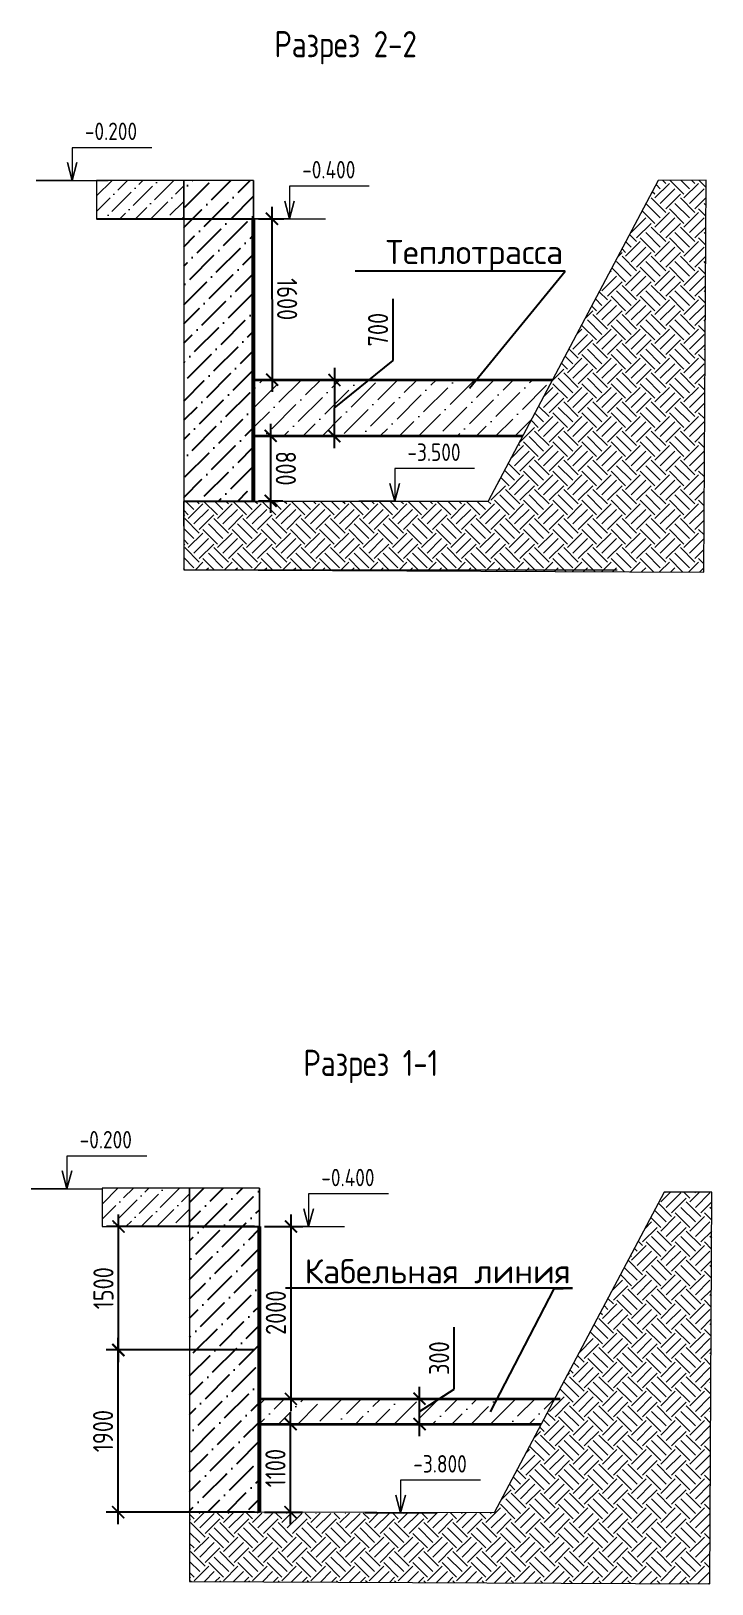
# Model space of a CAD drawing. Header units: millimetres. Extents: x 10124 to 8132345, y -95635 to 1386204.
# Drawn here: x 128700 to 137156, y -32232 to -12938 of the extents above; entities that cross this region are included whole.
import ezdxf
from ezdxf import colors
from ezdxf.entities.mleader import LeaderData, LeaderLine
from ezdxf.math import Vec2, Vec3

# ---------------------------------------------------------------- set-up
doc = ezdxf.new("R2010")
doc.units = ezdxf.units.MM
doc.layers.get('DEFPOINTS').update_dxf_attribs({"color": 1})
doc.layers.add('--дМой', color=7, linetype='Continuous', lineweight=9)
doc.layers.add('Raz', color=7, linetype='Continuous', lineweight=0)
for name, color, linetype in [('ИД Размерная', 7, 'Continuous'), ('Потолки Армстронг', 1, 'Continuous'), ('Потолки металлические', 5, 'Continuous')]:
    doc.layers.add(name, color=color, linetype=linetype)
doc.layers.add('К3 стояки д100', color=7, linetype='Continuous', lineweight=70, true_color=0x38f708)
doc.layers.add('Потолок тип 1', color=7, linetype='Continuous', lineweight=50, true_color=0xfa1505)
doc.styles.add('ГОСТ', font='isocpeur.TTF')
doc.styles.add('ГОСТ 2.304', font='CS_Gost2304.shx')
doc.dimstyles.new('СПДС$0', dxfattribs={"dimscale": 100, "dimtxt": 2.5, "dimasz": 1.5, "dimexe": 1.5, "dimexo": 0.625, "dimtad": 1, "dimdec": 0, "dimtxsty": 'ГОСТ 2.304', "dimblk": 'ARCHTICK', "dimcen": 2.5, "dimdle": 1.5, "dimclrd": 256, "dimclre": 256, "dimclrt": 256, "dimadec": 0, "dimazin": 0, "dimtfac": 1, "dimtdec": 0, "dimtmove": 1, "dimatfit": 3, "dimfxl": 1, "dimlwd": -1, "dimlwe": -1, "dimarcsym": 0})
pattern_1 = [(45, (-91544.9, 999347.74), (89.78432, 329.209174), [423.247344, -84.64947, 0, -84.64947])]
pattern_2 = [(45, (-91471.7, 987235.97), (89.78432, 329.209174), [423.247344, -84.64947, 0, -84.64947])]

msp = doc.modelspace()

# ---------------------------------------------------------------- texts
at = {"layer": 'Raz', "attachment_point": 1, "style": 'ГОСТ 2.304'}
for s, insert, char_height, width in [('Разрез 2-2', (131721.152, -12938.365), 325.2968, 6241.19747), ('-0.200', (129368.181, -14075.694), 216.8645, 816.56777), ('-0.400', (132066.711, -14552.796), 216.8645, 816.56777), ('-3.500', (133373.624, -18062.509), 216.8645, 816.56777), ('Разрез 1-1', (132082.011, -25596.112), 325.2968, 6241.19747), ('-0.200', (129303.195, -26604.186), 216.8645, 816.56777), ('-0.400', (132304.485, -27074.148), 216.8645, 816.56777), ('-3.800', (133446.827, -30631.42), 216.8645, 816.56777)]:
    msp.add_mtext(s, dxfattribs=dict(at, insert=insert, char_height=char_height, width=width))

# ---------------------------------------------------------------- blocks, each defined once
blk = doc.blocks.new('_ArchTick')
at = {"color": 0, "linetype": 'ByBlock', "const_width": 0.15}
blk.add_lwpolyline([(-0.5, -0.5), (0.5, 0.5)], dxfattribs=at)
blk = doc.blocks.new('*D1082')
at = {"layer": 'DEFPOINTS', "color": 0, "transparency": 16777216}
for p in [(131466, -17270), (131463, -17968), (132465, -17971)]:
    blk.add_point(p, dxfattribs=at)
at = {"layer": 'ИД Размерная', "transparency": 16777216}
for p, q in [((133195, -17032), (133198, -16264)), ((132468, -17124), (132464, -18121)), ((132466, -17623), (133195, -17032)), ((131529, -17271), (132617, -17275)), ((131526, -17968), (132615, -17972))]:
    blk.add_line(p, q, dxfattribs=at)
at = {"layer": 'ИД Размерная', "transparency": 16777216, "xscale": 150, "yscale": 150, "zscale": 150}
for p, rotation in [((132467, -17274), 89.78369940380705), ((132465, -17971), 269.7836994038071)]:
    blk.add_blockref('_ArchTick', p, dxfattribs=dict(at, rotation=rotation))
at = {"layer": 'ИД Размерная', "transparency": 16777216, "insert": (133009, -16648), "char_height": 250, "attachment_point": 5, "rotation": 89.7837, "style": 'ГОСТ 2.304'}
blk.add_mtext('700', dxfattribs=at)
blk = doc.blocks.new('_None')
blk = doc.blocks.new('*D1079')
at = {"layer": 'DEFPOINTS', "color": 0, "transparency": 16777216}
for p in [(133524, -29931), (133524, -29931), (133524, -30246)]:
    blk.add_point(p, dxfattribs=at)
at = {"layer": 'ИД Размерная', "transparency": 16777216}
for p, q in [((133956, -29810), (133956, -29042)), ((133524, -30396), (133524, -29781)), ((133524, -30088), (133956, -29810)), ((133587, -29931), (133674, -29931)), ((133587, -30246), (133674, -30246))]:
    blk.add_line(p, q, dxfattribs=at)
at = {"layer": 'ИД Размерная', "transparency": 16777216, "xscale": 150, "yscale": 150, "zscale": 150}
for p, rotation in [((133524, -29931), 90), ((133524, -30246), 270)]:
    blk.add_blockref('_ArchTick', p, dxfattribs=dict(at, rotation=rotation))
at = {"layer": 'ИД Размерная', "transparency": 16777216, "insert": (133768, -29426), "char_height": 250, "attachment_point": 5, "rotation": 90, "style": 'ГОСТ 2.304'}
blk.add_mtext('300', dxfattribs=at)
blk = doc.blocks.new('*D1083')
at = {"layer": 'DEFPOINTS', "color": 0, "transparency": 16777216}
for p in [(129781, -29325), (131537, -29325), (131537, -31340)]:
    blk.add_point(p, dxfattribs=at)
at = {"layer": 'ИД Размерная', "transparency": 16777216}
for p, q in [((131474, -29325), (129631, -29325)), ((129781, -31490), (129781, -29175)), ((131474, -31340), (129631, -31340))]:
    blk.add_line(p, q, dxfattribs=at)
at = {"layer": 'ИД Размерная', "transparency": 16777216, "xscale": 150, "yscale": 150, "zscale": 150}
for p, rotation in [((129781, -29325), 90), ((129781, -31340), 270)]:
    blk.add_blockref('_ArchTick', p, dxfattribs=dict(at, rotation=rotation))
at = {"layer": 'ИД Размерная', "transparency": 16777216, "insert": (129594, -30333), "char_height": 250, "attachment_point": 5, "rotation": 90, "style": 'ГОСТ 2.304'}
blk.add_mtext('1900', dxfattribs=at)
blk = doc.blocks.new('*D1084')
at = {"layer": 'DEFPOINTS', "color": 0, "transparency": 16777216}
for p in [(129786, -27791), (131537, -27791), (131537, -29325)]:
    blk.add_point(p, dxfattribs=at)
at = {"layer": 'ИД Размерная', "transparency": 16777216}
for p, q in [((129786, -29475), (129786, -27641)), ((131474, -27791), (129636, -27791)), ((131474, -29325), (129636, -29325))]:
    blk.add_line(p, q, dxfattribs=at)
at = {"layer": 'ИД Размерная', "transparency": 16777216, "xscale": 150, "yscale": 150, "zscale": 150}
for p, rotation in [((129786, -27791), 90), ((129786, -29325), 270)]:
    blk.add_blockref('_ArchTick', p, dxfattribs=dict(at, rotation=rotation))
at = {"layer": 'ИД Размерная', "transparency": 16777216, "insert": (129599, -28558), "char_height": 250, "attachment_point": 5, "rotation": 90, "style": 'ГОСТ 2.304'}
blk.add_mtext('1500', dxfattribs=at)
blk = doc.blocks.new('*D1085')
at = {"layer": 'DEFPOINTS', "color": 0, "transparency": 16777216}
for p in [(131537, -27791), (131537, -29933), (131927, -29933)]:
    blk.add_point(p, dxfattribs=at)
at = {"layer": 'ИД Размерная', "transparency": 16777216}
for p, q in [((131927, -27641), (131927, -30083)), ((131599, -27791), (132077, -27791)), ((131599, -29933), (132077, -29933))]:
    blk.add_line(p, q, dxfattribs=at)
at = {"layer": 'ИД Размерная', "transparency": 16777216, "xscale": 150, "yscale": 150, "zscale": 150}
for p, rotation in [((131927, -27791), 90), ((131927, -29933), 270)]:
    blk.add_blockref('_ArchTick', p, dxfattribs=dict(at, rotation=rotation))
at = {"layer": 'ИД Размерная', "transparency": 16777216, "insert": (131740, -28862), "char_height": 250, "attachment_point": 5, "rotation": 90, "style": 'ГОСТ 2.304'}
blk.add_mtext('2000', dxfattribs=at)
blk = doc.blocks.new('*D1086')
at = {"layer": 'DEFPOINTS', "color": 0, "transparency": 16777216}
for p in [(131537, -30246), (131922, -30246), (131537, -31340)]:
    blk.add_point(p, dxfattribs=at)
at = {"layer": 'ИД Размерная', "transparency": 16777216}
for p, q in [((131922, -31490), (131922, -30096)), ((131599, -30246), (132072, -30246)), ((131599, -31340), (132072, -31340))]:
    blk.add_line(p, q, dxfattribs=at)
at = {"layer": 'ИД Размерная', "transparency": 16777216, "xscale": 150, "yscale": 150, "zscale": 150}
for p, rotation in [((131922, -30246), 90), ((131922, -31340), 270)]:
    blk.add_blockref('_ArchTick', p, dxfattribs=dict(at, rotation=rotation))
at = {"layer": 'ИД Размерная', "transparency": 16777216, "insert": (131735, -30793), "char_height": 250, "attachment_point": 5, "rotation": 90, "style": 'ГОСТ 2.304'}
blk.add_mtext('1100', dxfattribs=at)
blk = doc.blocks.new('*D1087')
at = {"layer": 'DEFPOINTS', "color": 0, "transparency": 16777216}
for p in [(131464, -15271), (131466, -17270), (131694, -17270)]:
    blk.add_point(p, dxfattribs=at)
at = {"layer": 'ИД Размерная', "transparency": 16777216}
for p, q in [((131691, -15121), (131694, -17420)), ((131526, -15271), (131841, -15271)), ((131529, -17270), (131844, -17270))]:
    blk.add_line(p, q, dxfattribs=at)
at = {"layer": 'ИД Размерная', "transparency": 16777216, "xscale": 150, "yscale": 150, "zscale": 150}
for p, rotation in [((131691, -15271), 90.07042893259334), ((131694, -17270), 270.0704289325933)]:
    blk.add_blockref('_ArchTick', p, dxfattribs=dict(at, rotation=rotation))
at = {"layer": 'ИД Размерная', "transparency": 16777216, "insert": (131880, -16270), "char_height": 250, "attachment_point": 5, "rotation": 270.0704, "style": 'ГОСТ 2.304'}
blk.add_mtext('1600', dxfattribs=at)
blk = doc.blocks.new('*D1088')
at = {"layer": 'DEFPOINTS', "color": 0, "transparency": 16777216}
for p in [(131463, -17968), (131676, -17968), (131463, -18775)]:
    blk.add_point(p, dxfattribs=at)
at = {"layer": 'ИД Размерная', "transparency": 16777216}
for p, q in [((131676, -18925), (131676, -17818)), ((131526, -17968), (131826, -17968)), ((131526, -18775), (131826, -18775))]:
    blk.add_line(p, q, dxfattribs=at)
at = {"layer": 'ИД Размерная', "transparency": 16777216, "xscale": 150, "yscale": 150, "zscale": 150}
for p, rotation in [((131676, -17968), 90.00274400941446), ((131676, -18775), 270.0027440094144)]:
    blk.add_blockref('_ArchTick', p, dxfattribs=dict(at, rotation=rotation))
at = {"layer": 'ИД Размерная', "transparency": 16777216, "insert": (131864, -18371), "char_height": 250, "attachment_point": 5, "rotation": 270.0027, "style": 'ГОСТ 2.304'}
blk.add_mtext('800', dxfattribs=at)

# ---------------------------------------------------------------- dimensions: what is measured, and where the dimension line sits
at = {"layer": 'ИД Размерная'}
for p1, p2, distance, text, picture, middle in [((131463.627, -15271.198), (131466.085, -17270.469), 227.469, '1600', '*D1087', (131879.824, -16270.324)), ((131463.491, -18775.249), (131463.453, -17967.592), -212.935, '800', '*D1088', (131863.907, -18371.402))]:
    dim = msp.add_aligned_dim(p1=p1, p2=p2, distance=distance, text=text, dimstyle='СПДС$0', dxfattribs=at)
    dim.commit()
    dim.dimension.update_dxf_attribs({"geometry": picture, "text_midpoint": middle})
for base, p1, p2, angle, text, picture, middle, dimtype in [((132464.664, -17971.372), (131466.085, -17270.469), (131463.453, -17967.592), 269.7836994, '700', '*D1082', (133195.143, -16969.708), 161), ((133524.333, -29930.531), (133524.118, -30245.863), (133524.118, -29930.531), 90, '300', '*D1079', (133955.583, -29747.462), 160)]:
    dim = msp.add_linear_dim(base=base, p1=p1, p2=p2, angle=angle, text=text, dimstyle='СПДС$0', dxfattribs=at)
    dim.commit()
    dim.dimension.update_dxf_attribs({"geometry": picture, "text_midpoint": middle, "dimtype": dimtype})
for base, p1, p2, text, picture, middle in [((129786.014, -27790.777), (131536.695, -29325.061), (131536.83, -27790.777), '1500', '*D1084', (129598.514, -28557.919)), ((131927.006, -29932.877), (131536.83, -27790.777), (131536.695, -29932.877), '2000', '*D1085', (131739.506, -28861.827)), ((129781.021, -29325.061), (131536.695, -31340.064), (131536.695, -29325.061), '1900', '*D1083', (129593.521, -30332.563)), ((131922.443, -30245.863), (131536.695, -31340.064), (131536.695, -30245.863), '1100', '*D1086', (131734.943, -30792.964))]:
    dim = msp.add_linear_dim(base=base, p1=p1, p2=p2, angle=90, text=text, dimstyle='СПДС$0', dxfattribs=at)
    dim.commit()
    dim.dimension.update_dxf_attribs({"geometry": picture, "text_midpoint": middle})

# ---------------------------------------------------------------- hatches: boundary and pattern name
at = {"layer": '--дМой'}
h = msp.add_hatch(dxfattribs=at)
h.set_pattern_fill('ANSI36', color=256, scale=1084.322506)
h.set_pattern_definition([(45, (-27692692.21, 5836901.86), (71.88110595, 263.56405516), [338.850783, -67.7701566, 0, -67.7701566])])
h.paths.add_polyline_path([(130596.033, -14794.096), (129511.711, -14794.096), (129511.711, -15271.198), (130596.033, -15271.198)])
h = msp.add_hatch(dxfattribs=at)
h.set_pattern_fill('EARTH', color=256, scale=40.3225, angle=45)
h.set_pattern_definition([(45, (-91544.9, 1002733.74), (0, 362.10638), [256.04787, -256.04787]), (45, (-91612.8, 1002801.64), (0, 362.10638), [256.04787, -256.04787]), (45, (-91680.7, 1002869.53), (0, 362.10638), [256.04787, -256.04787]), (135, (-91680.7, 1002914.8), (-362.10638, 0), [256.04787, -256.04787]), (135, (-91612.8, 1002982.7), (-362.10638, 0), [256.04787, -256.04787]), (135, (-91544.9, 1003050.59), (-362.10638, 0), [256.04787, -256.04787])])
h.paths.add_polyline_path([(137082.57, -14792.665), (136489.349, -14795.527), (134377.756, -18777.13), (131770.184, -18783.43), (130596.033, -18775.249), (130596.033, -19088.179), (130596.033, -19630.34), (137055.39, -19661.749)])
h = msp.add_hatch(dxfattribs=at)
h.set_pattern_fill('ANSI36', color=256, scale=53.3225)
h.set_pattern_definition(pattern_1)
h.paths.add_polyline_path([(131463.491, -14794.096), (130596.033, -14794.096), (130596.033, -15271.198), (130596.033, -18775.249), (131463.491, -18775.249), (131463.491, -17368.941)])
h.paths.add_polyline_path([(131266.998, -18754.06), (131266.998, -17986.203), (130891.998, -17986.203), (130891.998, -18754.06)], flags=24)
h.paths.add_polyline_path([(131016.782, -17181.87), (131016.782, -16414.012), (130641.782, -16414.012), (130641.782, -17181.87)], flags=24)
h = msp.add_hatch(dxfattribs=at)
h.set_pattern_fill('ANSI36', color=3, scale=53.3225)
h.set_pattern_definition(pattern_1)
h.paths.add_polyline_path([(135176.356, -17271.296), (131463.498, -17270.469), (131463.491, -17368.941), (131463.491, -17967.592), (134807.085, -17967.592)])
h = msp.add_hatch(dxfattribs=at)
h.set_pattern_fill('ANSI36', color=256, scale=1084.322506)
h.set_pattern_definition([(45, (-27692619.01, 5824380.88), (71.88110595, 263.56405516), [338.850783, -67.7701566, 0, -67.7701566])])
h.paths.add_polyline_path([(130669.237, -27315.074), (129584.914, -27315.074), (129584.914, -27792.176), (130669.237, -27792.176)])
h = msp.add_hatch(dxfattribs=at)
h.set_pattern_fill('ANSI36', color=256, scale=53.3225)
h.set_pattern_definition(pattern_2)
h.paths.add_polyline_path([(131536.695, -27314.223), (130669.237, -27314.223), (130669.237, -27382.966), (130669.237, -30887.018), (131536.695, -30887.018), (131536.695, -29480.709)])
h.paths.add_polyline_path([(131340.201, -30865.828), (131340.201, -30097.971), (130965.201, -30097.971), (130965.201, -30865.828)], flags=16)
h.paths.add_polyline_path([(131089.986, -29293.638), (131089.986, -28525.781), (130714.986, -28525.781), (130714.986, -29293.638)], flags=16)
h = msp.add_hatch(dxfattribs=at)
h.set_pattern_fill('EARTH', color=256, scale=40.3225, angle=45)
h.set_pattern_definition([(45, (-91471.7, 990621.97), (0, 362.10638), [256.04787, -256.04787]), (45, (-91539.6, 990689.87), (0, 362.10638), [256.04787, -256.04787]), (45, (-91607.5, 990757.76), (0, 362.10638), [256.04787, -256.04787]), (135, (-91607.5, 990803.03), (-362.10638, 0), [256.04787, -256.04787]), (135, (-91539.6, 990870.92), (-362.10638, 0), [256.04787, -256.04787]), (135, (-91471.7, 990938.82), (-362.10638, 0), [256.04787, -256.04787])])
h.paths.add_polyline_path([(137155.773, -27362.876), (136562.552, -27365.738), (134450.96, -31347.341), (131843.387, -31352.563), (130669.237, -31344.382), (130669.237, -31199.947), (130669.237, -32200.551), (137128.593, -32231.96)])
h = msp.add_hatch(dxfattribs=at)
h.set_pattern_fill('ANSI36', color=3, scale=53.3225)
h.set_pattern_definition(pattern_1)
h.paths.add_polyline_path([(135273.929, -29935.225), (131536.695, -29935.225), (131536.695, -30245.863), (135035.114, -30245.863)])
at = {"layer": 'ИД Размерная'}
h = msp.add_hatch(dxfattribs=at)
h.set_pattern_fill('ANSI36', color=256, scale=53.3225)
h.set_pattern_definition(pattern_1)
h.paths.add_polyline_path([(131463.491, -17368.941), (131463.491, -14794.096), (130596.033, -14794.096), (130596.033, -18775.249), (131463.491, -18775.249)])
h = msp.add_hatch(dxfattribs=at)
h.set_pattern_fill('ANSI36', color=256, scale=53.3225)
h.set_pattern_definition(pattern_2)
h.paths.add_polyline_path([(131536.695, -29480.709), (131536.695, -27314.223), (130669.237, -27314.223), (130669.237, -31341.324), (131536.695, -31341.324)])

# ---------------------------------------------------------------- linework, layer by layer
at = {"layer": '--дМой'}
for p, q in [((131463.491, -14794.096), (131463.491, -18774.488)), ((131463.627, -14794.096), (131463.627, -16875.995)), ((131770.184, -18783.43), (134377.756, -18777.13)), ((130596.033, -19088.179), (130596.033, -19630.34)), ((130596.033, -19630.34), (135979.391, -19630.34)), ((131536.83, -27314.223), (131536.83, -28987.763)), ((131536.695, -27790.575), (131536.695, -30886.256)), ((130669.237, -31199.947), (130669.237, -31742.108))]:
    msp.add_line(p, q, dxfattribs=at)
for points in [[(130201.227, -14386.973), (129211.027, -14386.973), (129211.027, -14794.096), (129270.312, -14572.843), (129211.027, -14794.096), (129151.742, -14572.843), (129211.027, -14794.096), (128764.961, -14794.096), (129657.093, -14794.096)], [(130596.033, -14794.096), (129511.711, -14794.096), (129511.711, -15271.198), (130596.033, -15271.198), (130596.033, -14794.096)], [(130596.033, -19088.179), (130596.033, -19630.34), (137055.39, -19661.749), (137082.57, -14792.665), (136489.349, -14795.527), (134377.756, -18777.13), (131770.184, -18783.43), (130596.033, -18775.249), (130596.033, -19088.179)], [(130596.033, -18775.249), (131463.491, -18775.249), (131463.491, -14794.096), (130596.033, -14794.096), (130596.033, -18775.249)], [(132899.757, -14864.075), (131909.557, -14864.075), (131909.557, -15271.198), (131968.842, -15049.945), (131909.557, -15271.198), (131850.273, -15049.945), (131909.557, -15271.198), (131463.491, -15271.198), (132355.623, -15271.198)], [(134206.67, -18373.788), (133216.47, -18373.788), (133216.47, -18780.911), (133275.755, -18559.658), (133216.47, -18780.911), (133157.185, -18559.658), (133216.47, -18780.911), (132770.404, -18780.911), (133662.536, -18780.911)], [(130136.241, -26915.465), (129146.042, -26915.465), (129146.042, -27322.587), (129205.326, -27101.334), (129146.042, -27322.587), (129086.757, -27101.334), (129146.042, -27322.587), (128699.976, -27322.587), (129592.107, -27322.587)], [(130669.237, -27315.074), (129584.914, -27315.074), (129584.914, -27792.176), (130669.237, -27792.176), (130669.237, -27315.074)], [(130669.237, -31340.064), (131536.695, -31340.064), (131536.695, -27314.223), (130669.237, -27314.223), (130669.237, -31340.064)], [(130669.237, -31658.39), (130669.237, -32200.551), (137128.593, -32231.96), (137155.773, -27362.876), (136562.552, -27365.738), (134450.96, -31347.341), (131536.695, -31340.064), (130669.237, -31340.064), (130669.237, -31658.39)], [(133137.531, -27385.427), (132147.331, -27385.427), (132147.331, -27792.55), (132206.616, -27571.297), (132147.331, -27792.55), (132088.046, -27571.297), (132147.331, -27792.55), (131701.265, -27792.55), (132593.397, -27792.55)], [(134279.873, -30942.699), (133289.673, -30942.699), (133289.673, -31349.821), (133348.958, -31128.568), (133289.673, -31349.821), (133230.389, -31128.568), (133289.673, -31349.821), (132843.607, -31349.821), (133735.739, -31349.821)]]:
    msp.add_lwpolyline(points, dxfattribs=at)
msp.add_lwpolyline([(131680.356, -18781.486), (131770.184, -18783.43), (130596.033, -18781.486), (130596.033, -19088.179), (130596.033, -18781.486)], close=True, dxfattribs=at)
at = {"layer": 'ИД Размерная'}
for p, q in [((129511.711, -15271.198), (131463.627, -15271.198)), ((130669.237, -27792.176), (131536.695, -27790.575))]:
    msp.add_line(p, q, dxfattribs=at)
at = {"layer": 'К3 стояки д100', "lineweight": 35}
for p, q in [((131466.085, -17270.469), (135176.356, -17271.296)), ((131463.453, -17967.592), (134807.085, -17967.592)), ((131528.287, -29932.877), (135272.929, -29932.877)), ((131528.491, -30245.863), (135033.765, -30245.863))]:
    msp.add_line(p, q, dxfattribs=at)
at = {"layer": 'Потолки Армстронг', "color": 1, "lineweight": 53}
msp.add_line((131463.491, -18775.249), (131463.491, -17368.941), dxfattribs=at)
at = {"layer": 'Потолки металлические', "color": 5, "lineweight": 53}
for p, q in [((131463.491, -17368.941), (131463.627, -15271.198)), ((131536.695, -29325.061), (131536.83, -27790.777))]:
    msp.add_line(p, q, dxfattribs=at)
at = {"layer": 'Потолок тип 1', "lineweight": 53}
msp.add_line((131536.695, -31340.064), (131536.695, -29325.061), dxfattribs=at)

msp.set_redraw_order([(e.dxf.handle, doc.entitydb.next_handle()) for e in msp.query("TEXT MTEXT ATTDEF DIMENSION ARC_DIMENSION")])  # texts and dimensions are drawn at this point

# ---------------------------------------------------------------- leaders
at = {"layer": 'ИД Размерная'}
ml = msp.add_multileader_mtext('Standard', dxfattribs=at)
ml.set_content('Теплотрасса', color=256, style='ГОСТ')
ml.set_leader_properties(color=256, lineweight=-1)
ml.set_arrow_properties(name='NONE')
ml.build(insert=Vec2(0, 0))
ml.multileader.update_dxf_attribs({"text_left_attachment_type": 6, "text_right_attachment_type": 6, "dogleg_length": 3, "arrow_head_size": 5, "scale": 5})
ctx = ml.context
ctx.base_point, ctx.scale, ctx.char_height, ctx.arrow_head_size, ctx.landing_gap_size, ctx.plane_origin = Vec3(132958.206, -15923.45), 5, 300, 5, 10, Vec3(134289.639, -17260.056)
ctx.left_attachment, ctx.right_attachment, ctx.text_align_type = 6, 6, 2
notes = []
notes.append((ctx, [(0, (1, 1, 0), (135333.206, -15923.45), (-1, 0), 15, [(0, [(134146.283, -17373.478)], 0, [])])]))
ctx.mtext.insert, ctx.mtext.alignment, ctx.mtext.flow_direction = Vec3(135308.206, -15533.45), 3, 5
ml = msp.add_multileader_mtext('Standard', dxfattribs=at)
ml.set_content('Кабельная линия', color=256, style='ГОСТ')
ml.set_leader_properties(color=256, lineweight=-1)
ml.set_arrow_properties(name='NONE')
ml.build(insert=Vec2(0, 0))
ml.multileader.update_dxf_attribs({"text_left_attachment_type": 6, "text_right_attachment_type": 6, "dogleg_length": 3, "arrow_head_size": 5, "scale": 5})
ctx = ml.context
ctx.base_point, ctx.scale, ctx.char_height, ctx.arrow_head_size, ctx.landing_gap_size, ctx.plane_origin = Vec3(132241.112, -28557.196), 5, 300, 5, 10, Vec3(134474.359, -29918.51)
ctx.left_attachment, ctx.right_attachment, ctx.text_align_type = 6, 6, 2
notes.append((ctx, [(0, (1, 1, 0), (135426.112, -28557.196), (-1, 0), 15, [(0, [(134407.015, -30095.502), (135194.864, -28565.977)], 0, [])])]))
ctx.mtext.insert, ctx.mtext.alignment, ctx.mtext.flow_direction = Vec3(135401.112, -28197.196), 3, 5
for ctx, leaders in notes:
    for number, flags, end, landing, length, lines in leaders:
        leader = LeaderData()
        leader.index, (leader.has_last_leader_line, leader.has_dogleg_vector, leader.attachment_direction) = number, flags
        leader.last_leader_point, leader.dogleg_vector, leader.dogleg_length = Vec3(end), Vec3(landing), length
        for number, points, colour, breaks in lines:
            line = LeaderLine()
            line.index, line.vertices, line.color, line.breaks = number, Vec3.list(points), colors.encode_raw_color(colour), breaks
            leader.lines.append(line)
        ctx.leaders.append(leader)

doc.saveas('drawing.dxf')
